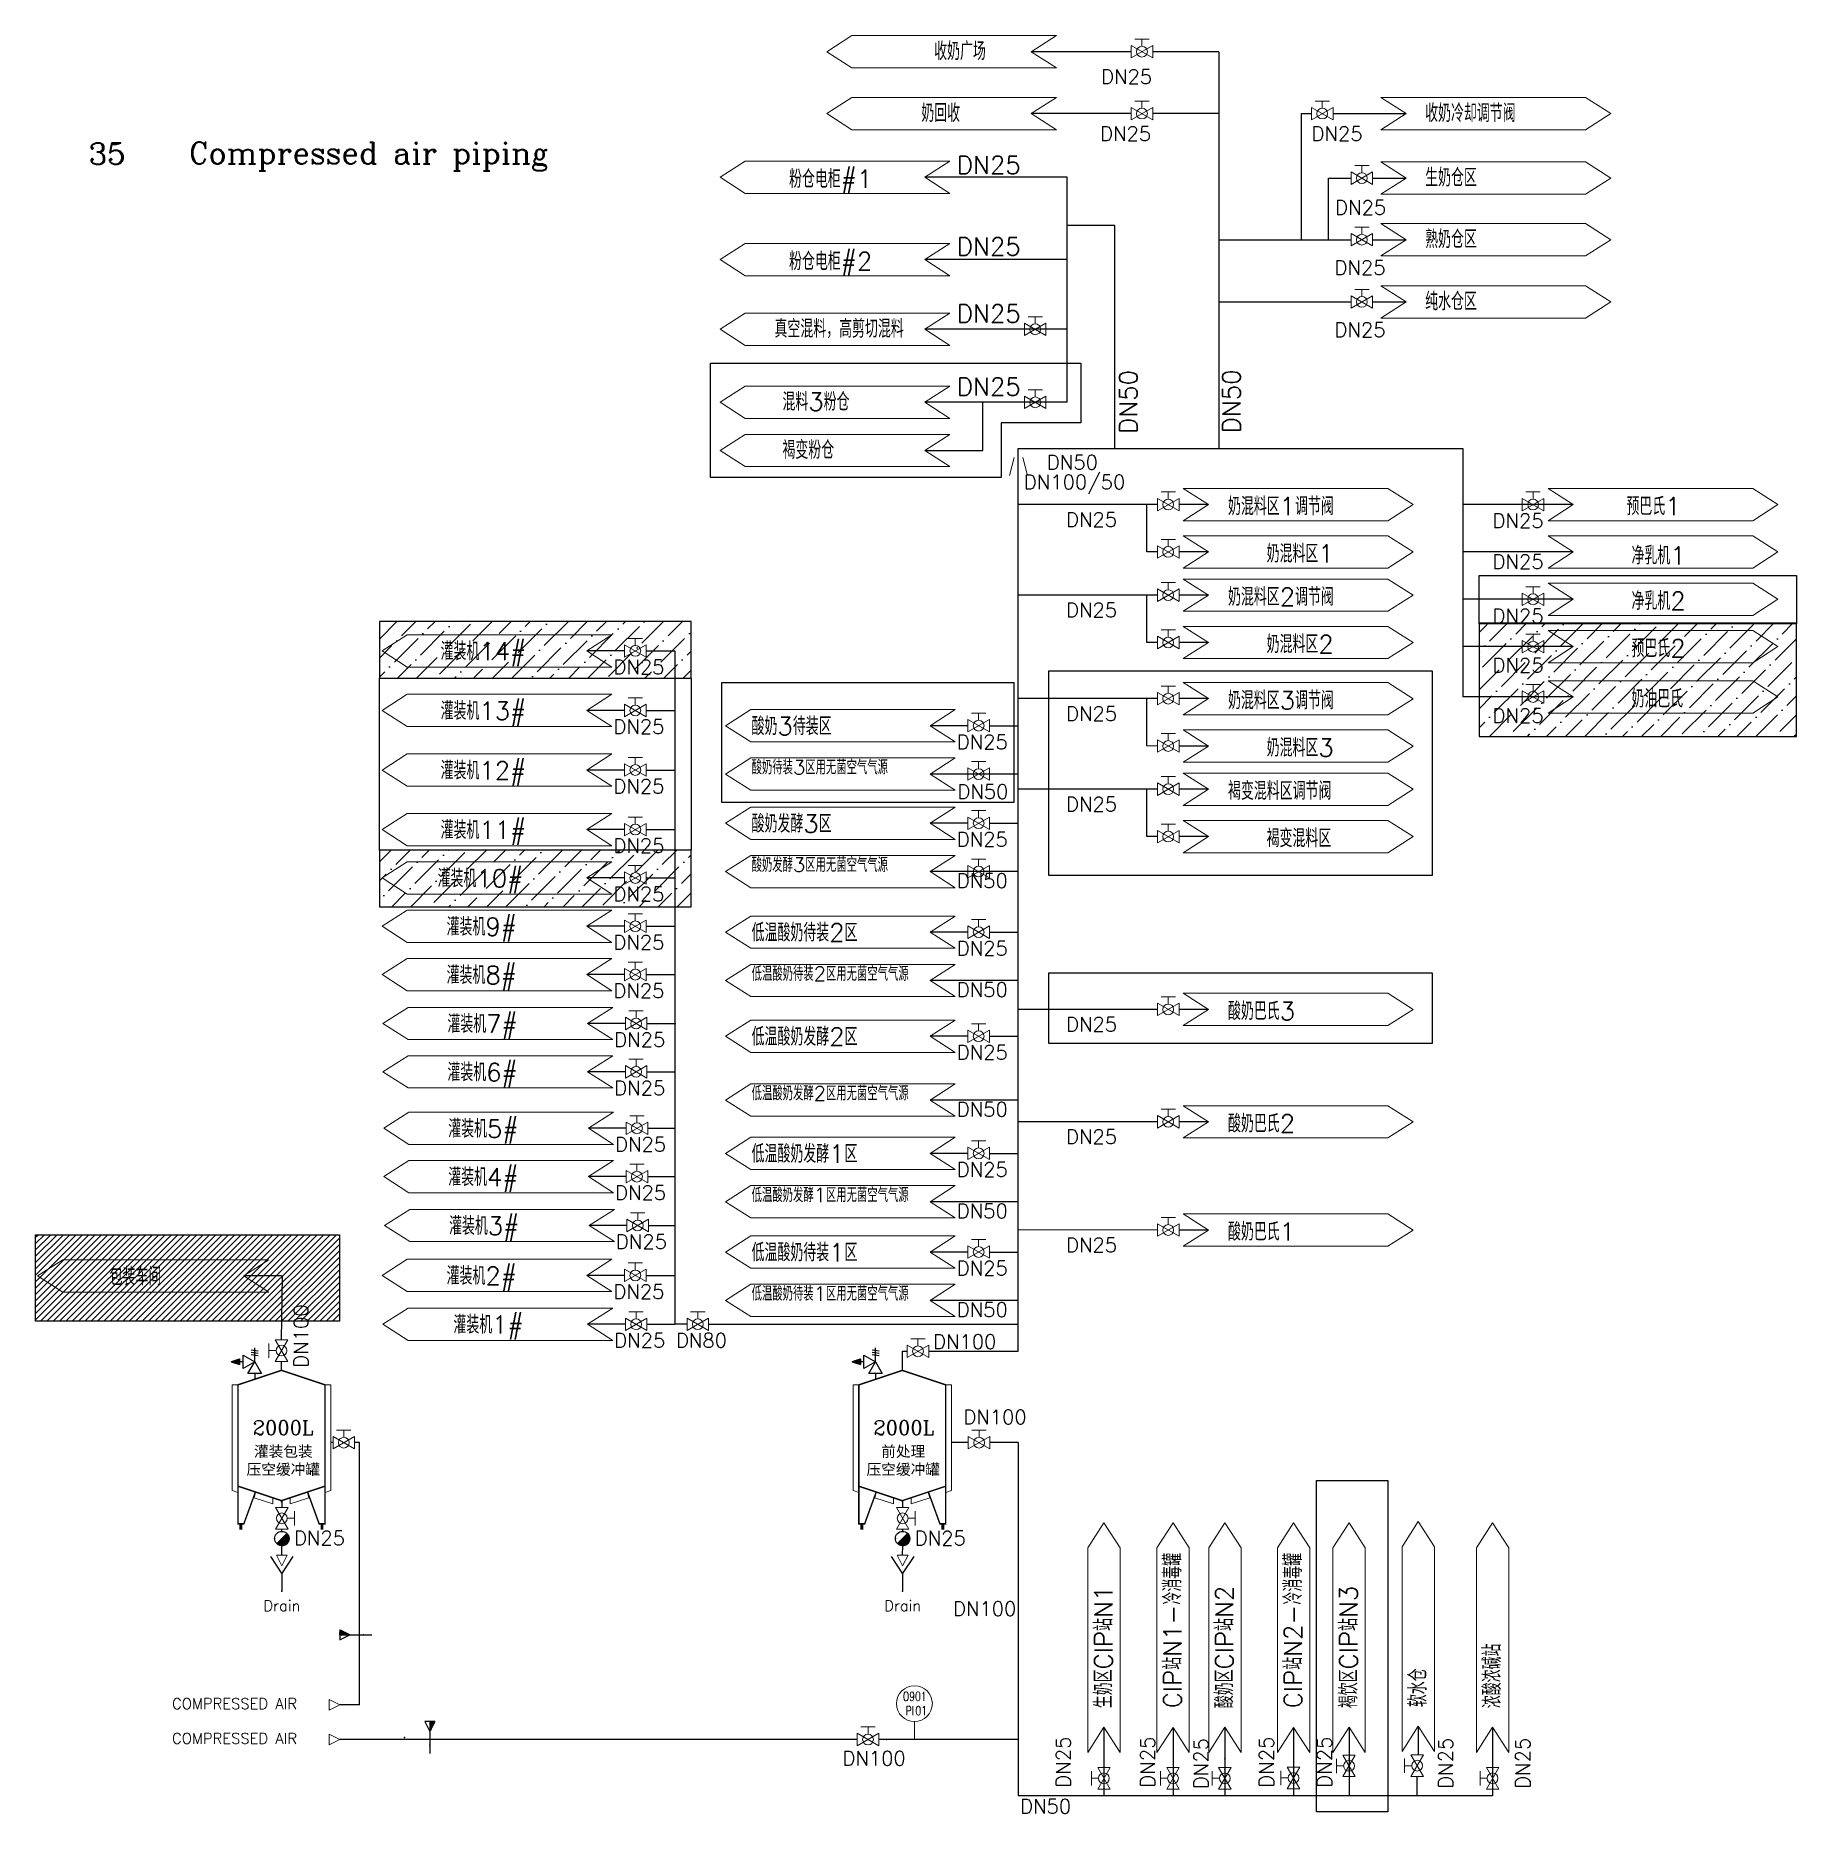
# Model space of a CAD drawing. Header units: inches. Extents: x 13397 to 13888, y 19124 to 19619.
import ezdxf
from ezdxf.enums import TextEntityAlignment as Align

# ---------------------------------------------------------------- set-up
doc = ezdxf.new("R2010")
doc.units = ezdxf.units.IN
doc.header["$MEASUREMENT"] = 0
doc.layers.add('31 Equipment', color=7, linetype='Continuous', lineweight=9)
doc.layers.add('43 TXT Chinese', color=7, linetype='Continuous', lineweight=9)
for name, color, linetype in [('CUVERIE', 7, 'Continuous'), ('Future', 140, 'Continuous'), ('MATERIEL-DIVERS', 7, 'Continuous'), ('PHASE I', 8, 'Continuous'), ('POMPES-PROCESS', 7, 'Continuous'), ('REPERES', 7, 'Continuous'), ('TEXTES', 7, 'Continuous'), ('TUYAUTERIE-EAU', 5, 'Continuous'), ('TUYAUTERIE-EAU UTILITES FROIDE', 142, 'Continuous'), ('TUYAUTERIE-EGOUT', 32, 'Continuous'), ('TUYAUTERIE-GAZ', 3, 'Continuous'), ('TXT_FR', 7, 'Continuous'), ('VALVE', 5, 'Continuous'), ('客户提供', 3, 'Continuous')]:
    doc.layers.add(name, color=color, linetype=linetype)
doc.layers.get('REPERES').off()
doc.styles.add('ROMANC', font='romanc')
doc.styles.add('ROMANS', font='ROMANS.SHX')
doc.styles.add('USER1', font='TXT.SHX', dxfattribs={"bigfont": 'gbcbig.shx'})

msp = doc.modelspace()

# ---------------------------------------------------------------- texts
at = {"layer": '43 TXT Chinese', "style": 'USER1'}
for s, height, p in [('收奶广场', 5, (13647.8, 19612.4)), ('收奶冷却调节阀', 5, (13784.58, 19595.15)), ('粉仓电柜#1', 5, (13607.38, 19576.79)), ('生奶仓区', 5, (13784.58, 19577.18)), ('熟奶仓区', 5, (13784.58, 19560.02)), ('粉仓电柜#2', 5, (13607.38, 19553.85)), ('纯水仓区', 5, (13784.58, 19542.69)), ('真空混料，高剪切混料', 5, (13603.33, 19535.06)), ('混料3粉仓', 5, (13605.54, 19514.72)), ('褐变粉仓', 5, (13605.54, 19501.3)), ('灌装机14#', 5, (13510.31, 19445.2)), ('灌装机13#', 5, (13510.31, 19428.6)), ('酸奶3待装区', 5, (13596.95, 19424.35)), ('灌装机12#', 5, (13510.31, 19412)), ('酸奶待装3区用无菌空气气源', 4, (13596.95, 19413.39)), ('酸奶发酵3区', 5, (13596.95, 19397.18)), ('灌装机11#', 5, (13510.31, 19395.41)), ('灌装机10#', 5, (13509.48, 19381.94)), ('酸奶发酵3区用无菌空气气源', 4, (13596.95, 19386.22)), ('灌装机9#', 5, (13511.98, 19368.47)), ('低温酸奶待装2区', 5, (13596.95, 19366.84)), ('灌装机8#', 5, (13511.98, 19355)), ('低温酸奶待装2区用无菌空气气源', 4, (13596.95, 19355.87)), ('灌装机7#', 5, (13512.21, 19341.39)), ('低温酸奶发酵2区', 5, (13596.95, 19337.83)), ('灌装机6#', 5, (13512.21, 19327.92)), ('低温酸奶发酵2区用无菌空气气源', 4, (13596.95, 19322.57)), ('灌装机5#', 5, (13512.44, 19312.2)), ('低温酸奶发酵1区', 5, (13596.95, 19305.21)), ('灌装机4#', 5, (13512.44, 19298.73)), ('低温酸奶发酵1区用无菌空气气源', 4, (13596.95, 19294.24)), ('灌装机3#', 5, (13512.66, 19285.12)), ('低温酸奶待装1区', 5, (13596.95, 19277.73)), ('包装车间', 5, (13418.1, 19271.06)), ('灌装机2#', 5, (13511.98, 19271.21)), ('低温酸奶待装1区用无菌空气气源', 4, (13596.95, 19266.76)), ('灌装机1#', 5, (13513.87, 19257.6))]:
    msp.add_text(s, height=height, dxfattribs=at).set_placement(p)
for s, height, rotation, p in [('DN25', 4, 0.0002, (13694.29, 19605.77)), ('奶回收', 5, 359.9999, (13644.22, 19595.15)), ('DN25', 4, 0.0001, (13694.02, 19589.89)), ('DN25', 4, 359.9998, (13752.92, 19589.89)), ('DN25', 5, 359.9998, (13654.13, 19580.68)), ('DN25', 4, 359.9998, (13759.49, 19569.34)), ('DN25', 5, 359.9998, (13654.13, 19557.97)), ('DN25', 4, 359.9998, (13759.31, 19552.58)), ('DN25', 5, 359.9998, (13654.13, 19539.27)), ('DN25', 4, 359.9998, (13759.31, 19535.26)), ('DN50', 5, 89.9998, (13704.4, 19508.28)), ('DN50', 5, 89.9998, (13733.12, 19508.43)), ('DN25', 5, 359.9998, (13654.13, 19518.93)), ('DN50', 4, 359.9998, (13679.19, 19498.35)), ('DN100/50', 4, 359.9998, (13672.77, 19492.83)), ('奶混料区1调节阀', 5, 359.997, (13729.66, 19485.61)), ('预巴氏1', 5, 359.997, (13840.66, 19485.61)), ('DN25', 4, 359.9998, (13684.53, 19482.41)), ('DN25', 4, 359.9998, (13803.34, 19482.05)), ('奶混料区1', 5, 359.997, (13740.42, 19472.42)), ('净乳机1', 5, 359.997, (13842.06, 19471.88)), ('DN25', 4, 359.9998, (13803.34, 19470.67)), ('奶混料区2调节阀', 5, 359.997, (13729.66, 19460.38)), ('DN25', 4, 359.9998, (13684.53, 19457.18)), ('净乳机2', 5, 359.997, (13842.06, 19459.22)), ('DN25', 4, 359.9998, (13803.34, 19455.57)), ('奶混料区2', 5, 359.997, (13740.42, 19447.19)), ('预巴氏2', 5, 359.997, (13842.06, 19446.03)), ('DN25', 4, 359.9998, (13558.44, 19441.32)), ('DN25', 4, 359.9998, (13803.34, 19441.81)), ('奶混料区3调节阀', 5, 359.997, (13729.66, 19431.54)), ('奶油巴氏', 5, 359.997, (13842.06, 19432.01)), ('DN25', 4, 359.9998, (13684.53, 19428.34)), ('DN25', 4, 359.9998, (13803.34, 19427.79)), ('DN25', 4, 359.9998, (13558.44, 19424.72)), ('DN25', 4, 359.9998, (13654.09, 19420.47)), ('奶混料区3', 5, 359.997, (13740.42, 19418.35)), ('DN25', 4, 359.9998, (13558.44, 19408.12)), ('褐变混料区调节阀', 5, 359.997, (13729.66, 19406.31)), ('DN50', 4, 359.9998, (13654.26, 19406.61)), ('DN25', 4, 359.9998, (13684.53, 19403.11)), ('DN25', 4, 359.9998, (13654.09, 19393.3)), ('褐变混料区', 5, 359.997, (13740.42, 19393.12)), ('DN25', 4, 359.9998, (13558.44, 19391.52)), ('DN25', 4, 359.9998, (13558.44, 19378.06)), ('DN50', 4, 359.9998, (13654.09, 19381.77)), ('DN25', 4, 359.9998, (13558.44, 19364.59)), ('DN25', 4, 359.9998, (13654.09, 19362.96)), ('DN25', 4, 359.9998, (13558.44, 19351.12)), ('DN50', 4, 359.9998, (13654.09, 19351.43)), ('酸奶巴氏3', 5, 359.997, (13729.66, 19344.97)), ('DN25', 4, 359.9998, (13684.53, 19341.77)), ('DN25', 4, 359.9998, (13558.67, 19337.51)), ('DN25', 4, 359.9998, (13654.09, 19333.95)), ('DN25', 4, 359.9998, (13558.67, 19324.04)), ('DN50', 4, 359.9998, (13654.09, 19318.12)), ('酸奶巴氏2', 5, 359.997, (13729.66, 19313.64)), ('DN25', 4, 359.9998, (13684.53, 19310.44)), ('DN25', 4, 359.9998, (13558.9, 19308.32)), ('DN25', 4, 359.9998, (13654.09, 19301.33)), ('DN25', 4, 359.9998, (13558.9, 19294.85)), ('DN50', 4, 359.9998, (13654.09, 19289.8)), ('酸奶巴氏1', 5, 359.997, (13729.66, 19283.51)), ('DN25', 4, 359.9998, (13559.13, 19281.24)), ('DN25', 4, 359.9998, (13684.53, 19280.31)), ('DN25', 4, 359.9998, (13654.09, 19273.84)), ('DN25', 4, 359.9998, (13558.44, 19267.33)), ('DN100', 4, 89.9998, (13473.4, 19248.13)), ('DN50', 4, 359.9998, (13654.09, 19262.31)), ('DN25', 4, 359.9998, (13558.67, 19253.71)), ('DN80', 4, 359.9998, (13575.87, 19253.71)), ('DN100', 4, 359.9998, (13647.5, 19253.39)), ('DN100', 4, 359.9998, (13655.92, 19232.36)), ('DN25', 4, 359.9998, (13469.45, 19198.64)), ('DN25', 4, 359.9998, (13642.39, 19198.62)), ('CIP站N1-冷消毒罐', 5, 90, (13716.7, 19153.22)), ('CIP站N2-冷消毒罐', 5, 90, (13750.27, 19153.22)), ('生奶区CIP站N1', 5, 90, (13697.44, 19153.25)), ('酸奶区CIP站N2', 5, 90, (13731.14, 19153.25)), ('褐饮区CIP站N3', 5, 90, (13765.74, 19153.25)), ('DN100', 4, 359.9998, (13653.04, 19178.95)), ('浓酸浓碱站', 5, 90, (13805.71, 19153.25)), ('软水仓', 5, 90, (13785.03, 19153.55)), ('DN25', 4, 89.9998, (13685.79, 19131.13)), ('DN25', 4, 89.9998, (13709.28, 19131.13)), ('DN25', 4, 89.9998, (13724.16, 19130.72)), ('DN25', 4, 89.9998, (13742.38, 19131.13)), ('DN25', 4, 89.9998, (13758.54, 19131.13)), ('DN25', 4, 89.9998, (13792.31, 19130.81)), ('DN25', 4, 89.9998, (13813.79, 19130.81)), ('DN100', 4, 359.9998, (13622.24, 19137.3)), ('DN50', 4, 359.9998, (13671.73, 19123.93))]:
    msp.add_text(s, height=height, rotation=rotation, dxfattribs=at).set_placement(p)
at = {"layer": 'TXT_FR', "style": 'ROMANC'}
for s, height, p in [('35', 6, (13412.26, 19583.31)), ('Compressed air piping', 6, (13440.2, 19583.53)), ('COMPRESSED AIR', 3, (13435.5, 19153.02)), ('COMPRESSED AIR', 3, (13435.5, 19143.32))]:
    msp.add_text(s, height=height, dxfattribs=at).set_placement(p)
at = {"layer": 'TXT_FR', "attachment_point": 5, "style": 'ROMANC'}
for s, insert, char_height, width in [('2000L', (13466.35, 19231.41), 4, 24.114), ('2000L', (13639.29, 19231.41), 4, 24.114), ('{\\fSimSun|b0|i0|c134|p2;灌装包装\\P压空缓冲罐}', (13466.49, 19222.12), 3, 22.8925), ('{\\fSimSun|b0|i0|c134|p2;前处理\\P压空缓冲罐}', (13639.19, 19222.12), 3, 25.7258)]:
    msp.add_mtext(s, dxfattribs=dict(at, insert=insert, char_height=char_height, width=width))

# ---------------------------------------------------------------- blocks, each defined once
blk = doc.blocks.new('A$C4A082EF0')
at = {"layer": '31 Equipment'}
for p, q in [((-6, 1.734), (-6, -1.734)), ((-6, -1.734), (0, 1.734)), ((0, -1.734), (-6, 1.734)), ((-5, 3.5), (-1, 3.5)), ((-3, 1.5), (-3, 3.5)), ((0, 1.734), (0, -1.734))]:
    blk.add_line(p, q, dxfattribs=at)
blk.add_circle((-3, 0), 1.5, dxfattribs=at)
blk = doc.blocks.new('APV-TNK-GEN-11')
at = {"layer": '31 Equipment', "color": 7}
for points, const_width in [([(-14.94, 21.58), (-21.58, 3.32), (-24.9, 3.32), (-24.9, 83), (0, 91.3), (24.9, 83), (24.9, 3.32), (21.58, 3.32), (14.94, 21.58)], 0.83), ([(-24.9, 24.9), (0, 16.6)], 0.83), ([(24.9, 24.9), (0, 16.6)], 0.83), ([(-23.24, 3.32), (-23.24, 0)], 1.66), ([(23.24, 3.32), (23.24, 0)], 1.66)]:
    blk.add_lwpolyline(points, dxfattribs=dict(at, const_width=const_width))
at = {"layer": '31 Equipment', "ltscale": 38}
blk.add_point((0, 16), dxfattribs=at)
blk = doc.blocks.new('APV-TNK-INSULAT-12')
at = {"layer": '31 Equipment', "color": 7}
for p, q in [((-25, 67), (-28.2, 67)), ((-28.2, 67), (-28.2, 6.5)), ((25, 67), (28.2, 67)), ((28.2, 67), (28.2, 6.5)), ((-28.2, 6.5), (-25, 5.4)), ((-15.7, 2.3), (-5, -1.2)), ((-5, -1.2), (-5, 2.3)), ((5, -1.2), (5, 2.3)), ((15.7, 2.3), (5, -1.2)), ((28.2, 6.5), (25, 5.4))]:
    blk.add_line(p, q, dxfattribs=at)
at = {"layer": '31 Equipment'}
for p, q in [((-25, 5.4), (-25, 67)), ((25, 5.4), (25, 67)), ((-15.7, 2.3), (-14.9, 5.6)), ((-14.9, 5.6), (-5, 2.3)), ((14.9, 5.6), (5, 2.3)), ((15.7, 2.3), (14.9, 5.6))]:
    blk.add_line(p, q, dxfattribs=at)
at = {"layer": '31 Equipment', "ltscale": 38}
blk.add_point((0, 0), dxfattribs=at)
blk = doc.blocks.new('A$C234B382B')
at = {"layer": 'CUVERIE', "xscale": 0.324, "yscale": 0.324, "zscale": 0.324}
for name, p in [('APV-TNK-GEN-11', (-8.07, 0.71)), ('APV-TNK-INSULAT-12', (-8.07, 5.87))]:
    blk.add_blockref(name, p, dxfattribs=at)
blk = doc.blocks.new('*X14')
at = {"color": 0}
for p, q in [((96.5, 163), (103.5, 170)), ((96.5, 162.9), (103.6, 170)), ((96.5, 162.9), (103.6, 170)), ((96.5, 162.9), (103.6, 170)), ((96.6, 162.9), (103.6, 169.9)), ((96.6, 162.9), (103.6, 169.9)), ((96.6, 162.8), (103.7, 169.9)), ((96.6, 162.8), (103.7, 169.9)), ((96.6, 162.8), (103.7, 169.9)), ((96.7, 162.8), (103.7, 169.8)), ((96.7, 162.7), (103.8, 169.8)), ((96.7, 162.7), (103.8, 169.8)), ((96.7, 162.7), (103.8, 169.8)), ((96.8, 162.7), (103.8, 169.7)), ((96.8, 162.7), (103.8, 169.7)), ((96.8, 162.6), (103.9, 169.7)), ((96.8, 162.6), (103.9, 169.7)), ((96.9, 162.6), (103.9, 169.6)), ((96.9, 162.6), (103.9, 169.6)), ((96.9, 162.6), (103.9, 169.6)), ((96.9, 162.5), (104, 169.6)), ((97, 162.5), (104, 169.5)), ((97, 162.5), (104, 169.5)), ((97, 162.5), (104, 169.5)), ((97, 162.5), (104, 169.5)), ((97.1, 162.4), (104.1, 169.4)), ((97.1, 162.4), (104.1, 169.4)), ((97.1, 162.4), (104.1, 169.4)), ((97.2, 162.4), (104.1, 169.3)), ((97.2, 162.4), (104.1, 169.3)), ((97.2, 162.4), (104.1, 169.3)), ((97.2, 162.3), (104.2, 169.3)), ((97.3, 162.3), (104.2, 169.2)), ((97.3, 162.3), (104.2, 169.2)), ((97.3, 162.3), (104.2, 169.2)), ((97.3, 162.3), (104.2, 169.2)), ((97.4, 162.2), (104.3, 169.1)), ((97.4, 162.2), (104.3, 169.1)), ((97.4, 162.2), (104.3, 169.1)), ((97.5, 162.2), (104.3, 169)), ((97.5, 162.2), (104.3, 169)), ((97.5, 162.2), (104.3, 169)), ((97.5, 162.1), (104.4, 169)), ((97.6, 162.1), (104.4, 168.9)), ((97.6, 162.1), (104.4, 168.9)), ((97.6, 162.1), (104.4, 168.9)), ((97.7, 162.1), (104.4, 168.8)), ((97.7, 162.1), (104.4, 168.8)), ((97.7, 162.1), (104.4, 168.8)), ((97.7, 162), (104.5, 168.8)), ((97.8, 162), (104.5, 168.7)), ((97.8, 162), (104.5, 168.7)), ((97.8, 162), (104.5, 168.7)), ((97.9, 162), (104.5, 168.6)), ((97.9, 162), (104.5, 168.6)), ((97.9, 162), (104.5, 168.6)), ((98, 161.9), (104.6, 168.5)), ((98, 161.9), (104.6, 168.5)), ((98, 161.9), (104.6, 168.5)), ((98, 161.9), (104.6, 168.5)), ((98.1, 161.9), (104.6, 168.4)), ((98.1, 161.9), (104.6, 168.4)), ((98.1, 161.9), (104.6, 168.4)), ((98.2, 161.8), (104.7, 168.3)), ((98.2, 161.8), (104.7, 168.3)), ((98.2, 161.8), (104.7, 168.3)), ((98.3, 161.8), (104.7, 168.2)), ((98.3, 161.8), (104.7, 168.2)), ((98.3, 161.8), (104.7, 168.2)), ((98.4, 161.8), (104.7, 168.1)), ((98.4, 161.8), (104.7, 168.1)), ((98.4, 161.7), (104.8, 168.1)), ((98.5, 161.7), (104.8, 168)), ((98.5, 161.7), (104.8, 168)), ((98.5, 161.7), (104.8, 168)), ((98.6, 161.7), (104.8, 167.9)), ((98.6, 161.7), (104.8, 167.9)), ((98.6, 161.7), (104.8, 167.9)), ((98.7, 161.7), (104.8, 167.8)), ((98.7, 161.7), (104.8, 167.8)), ((98.8, 161.7), (104.8, 167.7)), ((98.8, 161.6), (104.9, 167.7)), ((98.8, 161.6), (104.9, 167.7)), ((98.9, 161.6), (104.9, 167.6)), ((98.9, 161.6), (104.9, 167.6)), ((98.9, 161.6), (104.9, 167.6)), ((99, 161.6), (104.9, 167.5)), ((99, 161.6), (104.9, 167.5)), ((99, 161.6), (104.9, 167.5)), ((99.1, 161.6), (104.9, 167.4)), ((99.1, 161.6), (104.9, 167.4)), ((99.2, 161.6), (104.9, 167.3)), ((99.2, 161.6), (104.9, 167.3)), ((99.2, 161.6), (104.9, 167.3)), ((99.3, 161.6), (104.9, 167.2)), ((99.3, 161.5), (105, 167.2)), ((99.4, 161.5), (105, 167.1)), ((99.4, 161.5), (105, 167.1)), ((99.4, 161.5), (105, 167.1)), ((99.5, 161.5), (105, 167)), ((99.5, 161.5), (105, 167)), ((99.6, 161.5), (105, 166.9)), ((99.6, 161.5), (105, 166.9)), ((99.6, 161.5), (105, 166.9)), ((99.7, 161.5), (105, 166.8)), ((99.7, 161.5), (105, 166.8)), ((99.8, 161.5), (105, 166.7)), ((99.8, 161.5), (105, 166.7)), ((99.9, 161.5), (105, 166.6)), ((99.9, 161.5), (105, 166.6)), ((99.9, 161.5), (105, 166.6)), ((100, 161.5), (105, 166.5)), ((100, 161.5), (105, 166.5)), ((100.1, 161.5), (105, 166.4)), ((100.1, 161.5), (105, 166.4)), ((100.2, 161.5), (105, 166.3)), ((100.2, 161.5), (105, 166.3)), ((100.3, 161.5), (105, 166.2)), ((100.3, 161.5), (105, 166.2)), ((100.4, 161.5), (105, 166.1)), ((100.4, 161.5), (105, 166.1)), ((100.5, 161.5), (105, 166)), ((100.5, 161.5), (105, 166)), ((100.6, 161.5), (105, 165.9)), ((100.6, 161.5), (105, 165.9)), ((100.7, 161.5), (105, 165.8)), ((100.7, 161.6), (104.9, 165.8)), ((100.8, 161.6), (104.9, 165.7)), ((100.8, 161.6), (104.9, 165.7)), ((100.9, 161.6), (104.9, 165.6)), ((100.9, 161.6), (104.9, 165.6)), ((101, 161.6), (104.9, 165.5)), ((101, 161.6), (104.9, 165.5)), ((101.1, 161.6), (104.9, 165.4)), ((101.2, 161.6), (104.9, 165.3)), ((101.2, 161.6), (104.9, 165.3)), ((101.3, 161.7), (104.8, 165.2)), ((101.3, 161.7), (104.8, 165.2)), ((101.4, 161.7), (104.8, 165.1)), ((101.5, 161.7), (104.8, 165)), ((101.5, 161.7), (104.8, 165)), ((101.6, 161.8), (104.7, 164.9)), ((101.7, 161.8), (104.7, 164.8)), ((101.7, 161.8), (104.7, 164.8)), ((101.8, 161.8), (104.7, 164.7)), ((101.9, 161.9), (104.6, 164.6)), ((102, 161.9), (104.6, 164.5)), ((102, 161.9), (104.6, 164.5)), ((102.1, 162), (104.5, 164.4)), ((102.2, 162), (104.5, 164.3)), ((102.3, 162.1), (104.4, 164.2)), ((102.4, 162.1), (104.4, 164.1)), ((102.5, 162.2), (104.3, 164)), ((102.6, 162.2), (104.3, 163.9)), ((102.7, 162.3), (104.2, 163.8)), ((102.9, 162.4), (104.1, 163.6)), ((103, 162.5), (104, 163.5)), ((103.3, 162.7), (103.8, 163.2))]:
    blk.add_line(p, q, dxfattribs=at)
blk = doc.blocks.new('ST')
at = {"color": 7}
blk.add_line((-1.41, 1.42), (1.42, -1.41), dxfattribs=at)
for start, end in [(134.8377, 315.1619), (315.2431, 134.7569)]:
    blk.add_arc((0, 0), 2, start, end, dxfattribs=at)
at = {"color": 7, "extrusion": (-1, 0, 0)}
blk.add_point((-2, 0), dxfattribs=at)
at = {"color": 7, "extrusion": (0, 1, 0)}
blk.add_point((0, 2), dxfattribs=at)
at = {"color": 7, "extrusion": (1, 0, 0)}
blk.add_point((2, 0), dxfattribs=at)
at = {"color": 7, "extrusion": (0, -1, 0)}
blk.add_point((0, -2), dxfattribs=at)
at = {"color": 7, "xscale": -0.4, "yscale": 0.4, "zscale": 0.4}
blk.add_blockref('*X14', (40, -66.6), dxfattribs=at)
blk = doc.blocks.new('EGOUT')
at = {"color": 7}
for p, q in [((-3.2, 9.61), (0, 4.81)), ((0, 4.81), (3.2, 9.61)), ((0, 4.81), (0, 0))]:
    blk.add_line(p, q, dxfattribs=at)
at = {"color": 7, "extrusion": (0, -1, 0)}
blk.add_point((0, 0), dxfattribs=at)
at = {"layer": 'POMPES-PROCESS', "style": 'ROMANS'}
blk.add_attdef('EGOUT', text='', height=3, dxfattribs=at).set_placement((0, -4), align=Align.MIDDLE)
blk = doc.blocks.new('APV-SIGN-ARW-FLOW-1')
at = {"layer": '31 Equipment'}
for p, q in [((-1.5, -1.5), (-1.5, 1.5)), ((-1.5, 1.5), (1.5, 0)), ((1.5, 0), (-1.5, -1.5))]:
    blk.add_line(p, q, dxfattribs=at)
blk = doc.blocks.new('REPINS')
at = {"layer": 'TEXTES', "style": 'ROMANS', "width": 0.75}
for tag, p in [('ZONE', (-3.3, 1)), ('SOUSZONE', (0.1, 1)), ('NUM', (0.2, -3))]:
    blk.add_attdef(tag, p, '', height=2.5, dxfattribs=at)
blk.add_attdef('ELEMENT', text='', height=2.5, dxfattribs=at).set_placement((-0.2, -3), align=Align.RIGHT)
blk = doc.blocks.new('*X8')
at = {"color": 0}
for p, q in [((-106.9, 13.3), (-106.7, 13.5)), ((-106.9, 13.4), (-106.8, 13.5)), ((-106.9, 13.4), (-106.9, 13.5)), ((-102, 8.5), (-106.9, 13.5)), ((-102, 8.4), (-106.9, 13.4)), ((-106.8, 13.1), (-106.4, 13.5)), ((-106.8, 13.2), (-106.5, 13.5)), ((-106.8, 13.2), (-106.5, 13.5)), ((-106.8, 13.3), (-106.6, 13.5)), ((-102, 8.6), (-106.8, 13.5)), ((-102, 8.4), (-106.8, 13.2)), ((-106.7, 12.9), (-106.1, 13.5)), ((-106.7, 13), (-106.2, 13.5)), ((-106.7, 13), (-106.3, 13.5)), ((-102, 8.7), (-106.7, 13.5)), ((-102, 8.8), (-106.7, 13.5)), ((-102, 8.3), (-106.7, 13)), ((-106.6, 12.7), (-105.7, 13.5)), ((-106.6, 12.7), (-105.8, 13.5)), ((-106.6, 12.8), (-105.9, 13.5)), ((-106.6, 12.9), (-106, 13.5)), ((-102, 8.9), (-106.6, 13.5)), ((-102, 8.2), (-106.6, 12.9)), ((-102, 8.1), (-106.6, 12.7)), ((-106.5, 12.5), (-105.5, 13.5)), ((-106.5, 12.6), (-105.6, 13.5)), ((-106.5, 12.6), (-105.7, 13.5)), ((-102, 9), (-106.5, 13.5)), ((-102, 8), (-106.5, 12.5)), ((-106.4, 12.3), (-105.2, 13.5)), ((-106.4, 12.4), (-105.3, 13.5)), ((-106.4, 12.4), (-105.4, 13.5)), ((-102, 9.1), (-106.4, 13.5)), ((-102, 7.9), (-106.4, 12.3)), ((-106.3, 12.1), (-104.9, 13.5)), ((-106.3, 12.2), (-104.9, 13.5)), ((-106.3, 12.2), (-105, 13.5)), ((-106.3, 12.3), (-105.1, 13.5)), ((-102, 9.2), (-106.3, 13.5)), ((-102, 7.8), (-106.3, 12.2)), ((-106.2, 11.9), (-104.6, 13.5)), ((-106.2, 12), (-104.7, 13.5)), ((-106.2, 12), (-104.8, 13.5)), ((-102, 9.2), (-106.2, 13.5)), ((-102, 7.7), (-106.2, 12)), ((-106.1, 11.7), (-104.2, 13.5)), ((-106.1, 11.7), (-104.3, 13.5)), ((-106.1, 11.8), (-104.4, 13.5)), ((-106.1, 11.9), (-104.5, 13.5)), ((-102, 9.3), (-106.1, 13.5)), ((-102, 7.6), (-106.1, 11.8)), ((-106, 11.5), (-104, 13.5)), ((-106, 11.6), (-104.1, 13.5)), ((-106, 11.6), (-104.2, 13.5)), ((-102, 9.4), (-106, 13.5)), ((-102, 7.6), (-106, 11.6)), ((-105.9, 11.3), (-103.7, 13.5)), ((-105.9, 11.4), (-103.8, 13.5)), ((-105.9, 11.4), (-103.9, 13.5)), ((-102, 9.5), (-105.9, 13.5)), ((-102, 9.6), (-105.9, 13.5)), ((-102, 7.5), (-105.9, 11.5)), ((-102, 7.4), (-105.9, 11.3)), ((-105.8, 11.1), (-103.4, 13.5)), ((-105.8, 11.1), (-103.4, 13.5)), ((-105.8, 11.2), (-103.5, 13.5)), ((-105.8, 11.3), (-103.6, 13.5)), ((-102, 9.7), (-105.8, 13.5)), ((-102, 7.3), (-105.8, 11.1)), ((-105.7, 10.9), (-103.1, 13.5)), ((-105.7, 11), (-103.2, 13.5)), ((-105.7, 11), (-103.3, 13.5)), ((-102, 9.8), (-105.7, 13.5)), ((-102, 7.2), (-105.7, 10.9)), ((-105.6, 10.7), (-102.7, 13.5)), ((-105.6, 10.7), (-102.8, 13.5)), ((-105.6, 10.8), (-102.9, 13.5)), ((-105.6, 10.9), (-103, 13.5)), ((-102, 9.9), (-105.6, 13.5)), ((-102, 7.1), (-105.6, 10.7)), ((-105.5, 10.5), (-102.5, 13.5)), ((-105.5, 10.6), (-102.6, 13.5)), ((-105.5, 10.6), (-102.7, 13.5)), ((-102, 9.9), (-105.5, 13.5)), ((-102, 7), (-105.5, 10.6)), ((-105.4, 10.3), (-102.2, 13.5)), ((-105.4, 10.4), (-102.3, 13.5)), ((-105.4, 10.4), (-102.4, 13.5)), ((-102, 10), (-105.4, 13.5)), ((-102, 6.9), (-105.4, 10.4)), ((-105.3, 10.1), (-102, 13.5)), ((-105.3, 10.2), (-102, 13.5)), ((-105.3, 10.3), (-102.1, 13.5)), ((-102, 10.1), (-105.3, 13.5)), ((-105.3, 10.1), (-102, 13.4)), ((-102, 6.9), (-105.3, 10.2)), ((-102, 10.2), (-105.2, 13.5)), ((-102, 10.3), (-105.2, 13.5)), ((-105.2, 10), (-102, 13.3)), ((-105.2, 10), (-102, 13.2)), ((-105.2, 9.9), (-102, 13.1)), ((-102, 6.8), (-105.2, 10)), ((-102, 10.4), (-105.1, 13.5)), ((-105.1, 9.9), (-102, 13)), ((-105.1, 9.7), (-102, 12.9)), ((-105.1, 9.8), (-102, 12.9)), ((-105.1, 9.7), (-102, 12.8)), ((-102, 6.7), (-105.1, 9.9)), ((-102, 6.6), (-105.1, 9.7)), ((-102, 10.5), (-105, 13.5)), ((-105, 9.6), (-102, 12.7)), ((-105, 9.6), (-102, 12.6)), ((-105, 9.5), (-102, 12.5)), ((-102, 6.5), (-105, 9.5)), ((-102, 10.6), (-104.9, 13.5)), ((-104.9, 9.4), (-102, 12.4)), ((-104.9, 9.4), (-102, 12.3)), ((-104.9, 9.3), (-102, 12.2)), ((-102, 6.4), (-104.9, 9.3)), ((-102, 10.7), (-104.8, 13.5)), ((-104.8, 9.2), (-102, 12.1)), ((-104.8, 9.3), (-102, 12.1)), ((-104.8, 9.1), (-102, 12)), ((-104.8, 9.1), (-102, 11.9)), ((-102, 6.3), (-104.8, 9.2)), ((-102, 10.7), (-104.7, 13.5)), ((-104.7, 9), (-102, 11.8)), ((-104.7, 9), (-102, 11.7)), ((-104.7, 8.9), (-102, 11.6)), ((-102, 6.2), (-104.7, 9)), ((-102, 10.8), (-104.6, 13.5)), ((-104.6, 8.9), (-102, 11.5)), ((-104.6, 8.7), (-102, 11.4)), ((-104.6, 8.8), (-102, 11.4)), ((-104.6, 8.7), (-102, 11.3)), ((-102, 6.1), (-104.6, 8.8)), ((-102, 10.9), (-104.5, 13.5)), ((-104.5, 8.6), (-102, 11.2)), ((-104.5, 8.6), (-102, 11.1)), ((-104.5, 8.5), (-102, 11)), ((-102, 6.1), (-104.5, 8.6)), ((-102, 11), (-104.4, 13.5)), ((-102, 11.1), (-104.4, 13.5)), ((-104.4, 8.4), (-102, 10.9)), ((-104.4, 8.4), (-102, 10.8)), ((-104.4, 8.3), (-102, 10.7)), ((-102, 6), (-104.4, 8.4)), ((-102, 11.2), (-104.3, 13.5)), ((-104.3, 8.3), (-102, 10.6)), ((-104.3, 8.2), (-102, 10.6)), ((-104.3, 8.1), (-102, 10.5)), ((-104.3, 8.1), (-102, 10.4)), ((-102, 5.9), (-104.3, 8.3)), ((-102, 5.8), (-104.3, 8.1)), ((-102, 11.3), (-104.2, 13.5)), ((-104.2, 8), (-102, 10.3)), ((-104.2, 8), (-102, 10.2)), ((-104.2, 7.9), (-102, 10.1)), ((-102, 5.7), (-104.2, 7.9)), ((-102, 11.4), (-104.1, 13.5)), ((-104.1, 7.8), (-102, 10)), ((-104.1, 7.8), (-102, 9.9)), ((-104.1, 7.7), (-102, 9.9)), ((-104.1, 7.7), (-102, 9.8)), ((-102, 5.6), (-104.1, 7.7)), ((-102, 11.5), (-104, 13.5)), ((-104, 7.6), (-102, 9.7)), ((-104, 7.6), (-102, 9.6)), ((-104, 7.5), (-102, 9.5)), ((-102, 5.5), (-104, 7.6)), ((-102, 11.5), (-103.9, 13.5)), ((-103.9, 7.4), (-102, 9.4)), ((-103.9, 7.4), (-102, 9.3)), ((-103.9, 7.3), (-102, 9.2)), ((-102, 5.4), (-103.9, 7.4)), ((-102, 11.6), (-103.8, 13.5)), ((-103.8, 7.3), (-102, 9.1)), ((-103.8, 7.2), (-102, 9.1)), ((-103.8, 7.1), (-102, 9)), ((-103.8, 7.1), (-102, 8.9)), ((-102, 5.4), (-103.8, 7.2)), ((-102, 11.7), (-103.7, 13.5)), ((-103.7, 7), (-102, 8.8)), ((-103.7, 7), (-102, 8.7)), ((-103.7, 6.9), (-102, 8.6)), ((-102, 5.3), (-103.7, 7)), ((-102, 11.8), (-103.6, 13.5)), ((-102, 11.9), (-103.6, 13.5)), ((-103.6, 6.8), (-102, 8.5)), ((-103.6, 6.8), (-102, 8.4)), ((-103.6, 6.7), (-102, 8.3)), ((-102, 5.2), (-103.6, 6.9)), ((-102, 5.1), (-103.6, 6.7)), ((-102, 12), (-103.5, 13.5)), ((-103.5, 6.7), (-102, 8.3)), ((-103.5, 6.6), (-102, 8.2)), ((-103.5, 6.6), (-102, 8.1)), ((-103.5, 6.5), (-102, 8)), ((-102, 5), (-103.5, 6.5)), ((-102, 12.1), (-103.4, 13.5)), ((-103.4, 6.4), (-102, 7.9)), ((-103.4, 6.4), (-102, 7.8)), ((-103.4, 6.3), (-102, 7.7)), ((-102, 4.9), (-103.4, 6.3)), ((-102, 12.2), (-103.3, 13.5)), ((-103.3, 6.3), (-102, 7.6)), ((-103.3, 6.2), (-102, 7.6)), ((-103.3, 6.1), (-102, 7.5)), ((-103.3, 6.1), (-102, 7.4)), ((-102, 4.8), (-103.3, 6.1)), ((-102, 12.2), (-103.2, 13.5)), ((-103.2, 6), (-102, 7.3)), ((-103.2, 6), (-102, 7.2)), ((-103.2, 5.9), (-102, 7.1)), ((-102, 4.7), (-103.2, 6)), ((-102, 12.3), (-103.1, 13.5)), ((-103.1, 5.8), (-102, 7)), ((-103.1, 5.8), (-102, 6.9)), ((-103.1, 5.7), (-102, 6.8)), ((-102, 4.6), (-103.1, 5.8)), ((-102, 12.4), (-103, 13.5)), ((-103, 5.7), (-102, 6.8)), ((-103, 5.6), (-102, 6.7)), ((-103, 5.6), (-102, 6.6)), ((-103, 5.5), (-102, 6.5)), ((-102, 4.6), (-103, 5.6)), ((-102, 12.5), (-102.9, 13.5)), ((-102, 12.6), (-102.9, 13.5)), ((-102.9, 5.4), (-102, 6.4)), ((-102.9, 5.4), (-102, 6.3)), ((-102.9, 5.3), (-102, 6.2)), ((-102, 4.5), (-102.9, 5.4)), ((-102, 12.7), (-102.8, 13.5)), ((-102.8, 5.3), (-102, 6.1)), ((-102.8, 5.2), (-102, 6.1)), ((-102.8, 5.1), (-102, 6)), ((-102.8, 5.1), (-102, 5.9)), ((-102, 4.4), (-102.8, 5.3)), ((-102, 4.3), (-102.8, 5.1)), ((-102, 12.8), (-102.7, 13.5)), ((-102.7, 5), (-102, 5.8)), ((-102.7, 5), (-102, 5.7)), ((-102.7, 4.9), (-102, 5.6)), ((-102, 4.2), (-102.7, 4.9)), ((-102, 12.9), (-102.6, 13.5)), ((-102.6, 4.8), (-102, 5.5)), ((-102.6, 4.8), (-102, 5.4)), ((-102.6, 4.7), (-102, 5.3)), ((-102, 4.1), (-102.6, 4.7)), ((-102, 13), (-102.5, 13.5)), ((-102.5, 4.7), (-102, 5.3)), ((-102.5, 4.6), (-102, 5.2)), ((-102.5, 4.5), (-102, 5.1)), ((-102.5, 4.5), (-102, 5)), ((-102, 4), (-102.5, 4.6)), ((-102, 13), (-102.4, 13.5)), ((-102.4, 4.4), (-102, 4.9)), ((-102.4, 4.4), (-102, 4.8)), ((-102.4, 4.3), (-102, 4.7)), ((-102, 3.9), (-102.4, 4.4)), ((-102, 13.1), (-102.3, 13.5)), ((-102.3, 4.3), (-102, 4.6)), ((-102.3, 4.2), (-102, 4.5)), ((-102.3, 4.1), (-102, 4.5)), ((-102.3, 4.1), (-102, 4.4)), ((-102, 3.8), (-102.3, 4.2)), ((-102, 13.2), (-102.2, 13.5)), ((-102.2, 4), (-102, 4.3)), ((-102.2, 4), (-102, 4.2)), ((-102.2, 3.9), (-102, 4.1)), ((-102, 3.8), (-102.2, 4)), ((-102, 13.3), (-102.1, 13.5)), ((-102, 13.4), (-102.1, 13.5)), ((-102.1, 3.8), (-102, 4)), ((-102.1, 3.8), (-102, 3.9)), ((-102, 3.7), (-102.1, 3.9)), ((-102.1, 3.7), (-102, 3.8)), ((-102, 3.6), (-102.1, 3.7)), ((-102, 13.5), (-102, 13.5)), ((-102, 3.7), (-102, 3.8)), ((-102, 3.6), (-102, 3.7)), ((-102, 3.5), (-102, 3.6)), ((-102, 3.5), (-102, 3.5))]:
    blk.add_line(p, q, dxfattribs=at)
blk = doc.blocks.new('LIMFOUR')
at = {"color": 7}
for p, q in [((-1.41, 6.67), (1.41, 6.67)), ((-1.41, 6.67), (0, 3.86)), ((1.41, 6.67), (0, 3.86)), ((0, 6.67), (0, -2.32))]:
    blk.add_line(p, q, dxfattribs=at)
blk.add_point((0, 0), dxfattribs=at)
at = {"color": 7, "xscale": 0.28125, "yscale": 0.28125, "zscale": 0.28125}
blk.add_blockref('*X8', (28.68, 2.88), dxfattribs=at)
blk = doc.blocks.new('VALV-PRV')
at = {"layer": 'MATERIEL-DIVERS'}
h = blk.add_hatch(dxfattribs=at)
h.set_pattern_fill('ANSI37', color=256, scale=0.01, style=0)
h.set_pattern_definition([(45, (0, 0), (-0.02245064, 0.02245064), []), (135, (0, 0), (-0.02245064, -0.02245064), [])])
edge = h.paths.add_edge_path()
edge.add_line((6.53, 4.87), (4.21, 4.08))
edge.add_line((4.21, 5.66), (4.21, 4.08))
edge.add_line((6.53, 4.87), (4.21, 5.66))
at = {"color": 7}
for p, q in [((-0.97, 7.8), (0.98, 8.12)), ((-0.97, 7.15), (0.98, 7.47)), ((-0.97, 6.5), (0.98, 6.82)), ((0, 4.87), (0, 8.77)), ((3.25, 6.75), (0, 4.87)), ((0.98, 8.12), (0.98, 8.12)), ((0.98, 7.47), (0.98, 7.47)), ((0.98, 6.82), (0.98, 6.82)), ((3.25, 3), (3.25, 6.75)), ((4.21, 5.66), (4.21, 4.08)), ((6.53, 4.87), (4.21, 5.66)), ((0, 4.87), (-1.88, 1.62)), ((-1.88, 1.62), (1.88, 1.62)), ((0, 4.87), (3.25, 3)), ((1.88, 1.62), (0, 4.87)), ((0, 1.62), (0, 0)), ((3.25, 4.87), (4.21, 4.87)), ((6.53, 4.87), (4.21, 4.08))]:
    blk.add_line(p, q, dxfattribs=at)
at = {"color": 7, "extrusion": (0, -1, 0)}
blk.add_point((0, 0), dxfattribs=at)

# ---------------------------------------------------------------- hatches: boundary and pattern name
at = {"layer": 'Future'}
h = msp.add_hatch(dxfattribs=at)
h.set_pattern_fill('ANSI36', color=4, scale=30)
h.set_pattern_definition([(45, (126.472, 91.5953), (1.9887378, 7.2920387), [9.375, -1.875, 0, -1.875])])
h.paths.add_polyline_path([(13580.08, 19456), (13493.26, 19456), (13493.26, 19440.23), (13580.08, 19440.23)])
h = msp.add_hatch(dxfattribs=at)
h.set_pattern_fill('ANSI36', color=4, scale=30)
h.paths.add_polyline_path([(13888.01, 19455.49), (13799.6, 19455.49), (13799.6, 19423.96), (13888.01, 19423.96)])
h = msp.add_hatch(dxfattribs=at)
h.set_pattern_fill('ANSI36', color=4, scale=30)
h.set_pattern_definition([(45, (124.884, 27.919), (1.9887378, 7.2920387), [9.375, -1.875, 0, -1.875])])
h.paths.add_polyline_path([(13580.08, 19392.32), (13493.26, 19392.32), (13493.26, 19376.55), (13580.08, 19376.55)])
at = {"layer": '客户提供'}
h = msp.add_hatch(dxfattribs=at)
h.set_pattern_fill('ANSI31', color=256, scale=10)
h.set_pattern_definition([(45, (13.8326, 0), (-0.883883476, 0.883883476), [])])
h.paths.add_polyline_path([(13397.48, 19285.16), (13482.12, 19285.16), (13482.12, 19261.07), (13397.48, 19261.07)])

# ---------------------------------------------------------------- linework, layer by layer
at = {"layer": '31 Equipment'}
for p, q in [((13617.86, 19614.75), (13624.86, 19619.24)), ((13624.86, 19610.26), (13617.86, 19614.75)), ((13681.87, 19619.24), (13624.86, 19619.24)), ((13674.86, 19614.75), (13681.87, 19619.24)), ((13681.87, 19610.26), (13674.86, 19614.75)), ((13681.87, 19610.26), (13624.86, 19610.26)), ((13617.86, 19597.5), (13624.86, 19601.99)), ((13681.87, 19601.99), (13624.86, 19601.99)), ((13674.86, 19597.5), (13681.87, 19601.99)), ((13772.25, 19601.99), (13829.25, 19601.99)), ((13779.25, 19597.5), (13772.25, 19601.99)), ((13836.26, 19597.5), (13829.25, 19601.99)), ((13624.86, 19593.01), (13617.86, 19597.5)), ((13681.87, 19593.01), (13674.86, 19597.5)), ((13772.25, 19593.01), (13779.25, 19597.5)), ((13829.25, 19593.01), (13836.26, 19597.5)), ((13681.87, 19593.01), (13624.86, 19593.01)), ((13772.25, 19593.01), (13829.25, 19593.01)), ((13588.16, 19579.76), (13595.17, 19584.25)), ((13652.17, 19584.25), (13595.17, 19584.25)), ((13645.17, 19579.76), (13652.17, 19584.25)), ((13772.25, 19584.02), (13829.25, 19584.02)), ((13779.25, 19579.52), (13772.25, 19584.02)), ((13836.26, 19579.52), (13829.25, 19584.02)), ((13595.17, 19575.27), (13588.16, 19579.76)), ((13652.17, 19575.27), (13595.17, 19575.27)), ((13652.17, 19575.27), (13645.17, 19579.76)), ((13772.25, 19575.03), (13779.25, 19579.52)), ((13772.25, 19575.03), (13829.25, 19575.03)), ((13829.25, 19575.03), (13836.26, 19579.52)), ((13772.25, 19566.86), (13829.25, 19566.86)), ((13779.25, 19562.37), (13772.25, 19566.86)), ((13836.26, 19562.37), (13829.25, 19566.86)), ((13588.16, 19556.81), (13595.17, 19561.31)), ((13652.17, 19561.31), (13595.17, 19561.31)), ((13645.17, 19556.81), (13652.17, 19561.31)), ((13772.25, 19557.87), (13779.25, 19562.37)), ((13829.25, 19557.87), (13836.26, 19562.37)), ((13595.17, 19552.32), (13588.16, 19556.81)), ((13652.17, 19552.32), (13645.17, 19556.81)), ((13772.25, 19557.87), (13829.25, 19557.87)), ((13652.17, 19552.32), (13595.17, 19552.32)), ((13772.25, 19549.53), (13829.25, 19549.53)), ((13779.25, 19545.04), (13772.25, 19549.53)), ((13836.26, 19545.04), (13829.25, 19549.53)), ((13588.16, 19537.41), (13595.17, 19541.9)), ((13652.17, 19541.9), (13595.17, 19541.9)), ((13645.17, 19537.41), (13652.17, 19541.9)), ((13772.25, 19540.55), (13779.25, 19545.04)), ((13772.25, 19540.55), (13829.25, 19540.55)), ((13829.25, 19540.55), (13836.26, 19545.04)), ((13595.17, 19532.91), (13588.16, 19537.41)), ((13652.17, 19532.91), (13645.17, 19537.41)), ((13652.17, 19532.91), (13595.17, 19532.91)), ((13588.16, 19517.07), (13595.17, 19521.56)), ((13652.17, 19521.56), (13595.17, 19521.56)), ((13645.17, 19517.07), (13652.17, 19521.56)), ((13595.17, 19512.58), (13588.16, 19517.07)), ((13652.17, 19512.58), (13645.17, 19517.07)), ((13652.17, 19512.58), (13595.17, 19512.58)), ((13588.16, 19503.65), (13595.17, 19508.14)), ((13652.17, 19508.14), (13595.17, 19508.14)), ((13645.17, 19503.65), (13652.17, 19508.14)), ((13595.17, 19499.15), (13588.16, 19503.65)), ((13652.17, 19499.15), (13645.17, 19503.65)), ((13652.17, 19499.15), (13595.17, 19499.15)), ((13717.19, 19493.07), (13774.19, 19493.07)), ((13724.19, 19488.58), (13717.19, 19493.07)), ((13781.2, 19488.57), (13774.19, 19493.07)), ((13818.84, 19493.07), (13875.84, 19493.07)), ((13825.84, 19488.58), (13818.84, 19493.07)), ((13882.84, 19488.57), (13875.84, 19493.07)), ((13717.19, 19484.08), (13724.19, 19488.58)), ((13774.19, 19484.08), (13781.2, 19488.57)), ((13818.84, 19484.08), (13825.84, 19488.58)), ((13875.84, 19484.08), (13882.84, 19488.57)), ((13717.19, 19484.08), (13774.19, 19484.08)), ((13818.84, 19484.08), (13875.84, 19484.08)), ((13717.19, 19479.88), (13774.19, 19479.87)), ((13724.19, 19475.38), (13717.19, 19479.88)), ((13781.2, 19475.38), (13774.19, 19479.87)), ((13818.84, 19479.88), (13875.84, 19479.87)), ((13825.84, 19475.38), (13818.84, 19479.88)), ((13882.84, 19475.38), (13875.84, 19479.87)), ((13717.19, 19470.89), (13724.19, 19475.38)), ((13717.19, 19470.89), (13774.19, 19470.89)), ((13774.19, 19470.89), (13781.2, 19475.38)), ((13818.84, 19470.89), (13825.84, 19475.38)), ((13818.84, 19470.89), (13875.84, 19470.89)), ((13875.84, 19470.89), (13882.84, 19475.38)), ((13717.19, 19467.84), (13774.19, 19467.84)), ((13724.19, 19463.34), (13717.19, 19467.84)), ((13781.2, 19463.34), (13774.19, 19467.84)), ((13818.83, 19466.68), (13875.84, 19466.68)), ((13825.84, 19462.19), (13818.83, 19466.68)), ((13882.84, 19462.19), (13875.84, 19466.68)), ((13717.19, 19458.85), (13724.19, 19463.34)), ((13774.19, 19458.85), (13781.2, 19463.34)), ((13818.83, 19457.7), (13825.84, 19462.19)), ((13875.84, 19457.69), (13882.84, 19462.19)), ((13717.19, 19458.85), (13774.19, 19458.85)), ((13818.83, 19457.7), (13875.84, 19457.69)), ((13494.03, 19447.81), (13501.03, 19452.31)), ((13558.04, 19452.31), (13501.03, 19452.31)), ((13551.03, 19447.81), (13558.04, 19452.31)), ((13717.19, 19454.65), (13774.19, 19454.64)), ((13724.19, 19450.15), (13717.19, 19454.65)), ((13781.2, 19450.15), (13774.19, 19454.64)), ((13818.83, 19453.49), (13875.84, 19453.49)), ((13825.84, 19449), (13818.83, 19453.49)), ((13882.84, 19449), (13875.84, 19453.49)), ((13501.03, 19443.32), (13494.03, 19447.81)), ((13558.04, 19443.32), (13551.03, 19447.81)), ((13717.19, 19445.66), (13724.19, 19450.15)), ((13774.19, 19445.66), (13781.2, 19450.15)), ((13818.83, 19444.51), (13825.84, 19449)), ((13875.84, 19444.5), (13882.84, 19449)), ((13558.04, 19443.32), (13501.03, 19443.32)), ((13717.19, 19445.66), (13774.19, 19445.66)), ((13818.83, 19444.51), (13875.84, 19444.5)), ((13717.19, 19439), (13774.19, 19439)), ((13724.19, 19434.51), (13717.19, 19439)), ((13781.2, 19434.5), (13774.19, 19439)), ((13818.83, 19439.47), (13875.84, 19439.47)), ((13825.84, 19434.98), (13818.83, 19439.47)), ((13882.84, 19434.97), (13875.84, 19439.47)), ((13494.03, 19431.21), (13501.03, 19435.71)), ((13558.04, 19435.71), (13501.03, 19435.71)), ((13551.03, 19431.21), (13558.04, 19435.71)), ((13589.68, 19426.97), (13596.69, 19431.46)), ((13653.69, 19431.46), (13596.69, 19431.46)), ((13646.69, 19426.97), (13653.69, 19431.46)), ((13717.19, 19430.01), (13724.19, 19434.51)), ((13774.19, 19430.01), (13781.2, 19434.5)), ((13818.83, 19430.48), (13825.84, 19434.98)), ((13875.84, 19430.48), (13882.84, 19434.97)), ((13501.03, 19426.72), (13494.03, 19431.21)), ((13558.04, 19426.72), (13501.03, 19426.72)), ((13558.04, 19426.72), (13551.03, 19431.21)), ((13596.69, 19422.47), (13589.68, 19426.97)), ((13653.69, 19422.47), (13646.69, 19426.97)), ((13717.19, 19430.01), (13774.19, 19430.01)), ((13818.83, 19430.48), (13875.84, 19430.48)), ((13653.69, 19422.47), (13596.69, 19422.47)), ((13717.19, 19425.81), (13774.19, 19425.81)), ((13724.19, 19421.31), (13717.19, 19425.81)), ((13717.19, 19416.82), (13724.19, 19421.31)), ((13781.2, 19421.31), (13774.19, 19425.81)), ((13494.03, 19414.62), (13501.03, 19419.11)), ((13558.04, 19419.11), (13501.03, 19419.11)), ((13551.03, 19414.62), (13558.04, 19419.11)), ((13589.68, 19413.5), (13596.69, 19417.99)), ((13653.69, 19417.99), (13596.69, 19417.99)), ((13646.69, 19413.5), (13653.69, 19417.99)), ((13717.19, 19416.82), (13774.19, 19416.82)), ((13774.19, 19416.82), (13781.2, 19421.31)), ((13501.03, 19410.12), (13494.03, 19414.62)), ((13558.04, 19410.12), (13551.03, 19414.62)), ((13596.69, 19409.01), (13589.68, 19413.5)), ((13653.69, 19409.01), (13646.69, 19413.5)), ((13717.19, 19413.77), (13774.19, 19413.77)), ((13724.19, 19409.28), (13717.19, 19413.77)), ((13781.2, 19409.27), (13774.19, 19413.77)), ((13558.04, 19410.12), (13501.03, 19410.12)), ((13653.69, 19409.01), (13596.69, 19409.01)), ((13717.19, 19404.78), (13724.19, 19409.28)), ((13774.19, 19404.78), (13781.2, 19409.27)), ((13494.03, 19398.02), (13501.03, 19402.51)), ((13558.04, 19402.51), (13501.03, 19402.51)), ((13551.03, 19398.02), (13558.04, 19402.51)), ((13589.68, 19399.8), (13596.69, 19404.29)), ((13653.69, 19404.29), (13596.69, 19404.29)), ((13646.69, 19399.8), (13653.69, 19404.29)), ((13717.19, 19404.78), (13774.19, 19404.78)), ((13501.03, 19393.52), (13494.03, 19398.02)), ((13558.04, 19393.52), (13551.03, 19398.02)), ((13596.69, 19395.3), (13589.68, 19399.8)), ((13653.69, 19395.3), (13646.69, 19399.8)), ((13717.19, 19400.58), (13774.19, 19400.57)), ((13724.19, 19396.08), (13717.19, 19400.58)), ((13781.2, 19396.08), (13774.19, 19400.57)), ((13558.04, 19393.52), (13501.03, 19393.52)), ((13653.69, 19395.3), (13596.69, 19395.3)), ((13717.19, 19391.59), (13724.19, 19396.08)), ((13774.19, 19391.59), (13781.2, 19396.08)), ((13494.03, 19384.55), (13501.03, 19389.04)), ((13558.04, 19389.04), (13501.03, 19389.04)), ((13551.03, 19384.55), (13558.04, 19389.04)), ((13589.68, 19386.33), (13596.69, 19390.82)), ((13653.69, 19390.82), (13596.69, 19390.82)), ((13646.69, 19386.33), (13653.69, 19390.82)), ((13717.19, 19391.59), (13774.19, 19391.59)), ((13501.03, 19380.06), (13494.03, 19384.55)), ((13558.04, 19380.06), (13551.03, 19384.55)), ((13596.69, 19381.84), (13589.68, 19386.33)), ((13653.69, 19381.84), (13596.69, 19381.84)), ((13653.69, 19381.84), (13646.69, 19386.33)), ((13558.04, 19380.06), (13501.03, 19380.06)), ((13494.03, 19371.08), (13501.03, 19375.58)), ((13558.04, 19375.58), (13501.03, 19375.58)), ((13551.03, 19371.08), (13558.04, 19375.58)), ((13589.68, 19369.45), (13596.69, 19373.95)), ((13653.69, 19373.95), (13596.69, 19373.95)), ((13646.69, 19369.45), (13653.69, 19373.95)), ((13501.03, 19366.59), (13494.03, 19371.08)), ((13558.04, 19366.59), (13551.03, 19371.08)), ((13596.69, 19364.96), (13589.68, 19369.45)), ((13653.69, 19364.96), (13646.69, 19369.45)), ((13494.03, 19357.62), (13501.03, 19362.11)), ((13558.04, 19366.59), (13501.03, 19366.59)), ((13558.04, 19362.11), (13501.03, 19362.11)), ((13551.03, 19357.62), (13558.04, 19362.11)), ((13653.69, 19364.96), (13596.69, 19364.96)), ((13501.03, 19353.12), (13494.03, 19357.62)), ((13558.04, 19353.12), (13551.03, 19357.62)), ((13589.68, 19355.99), (13596.69, 19360.48)), ((13653.69, 19360.48), (13596.69, 19360.48)), ((13646.69, 19355.99), (13653.69, 19360.48)), ((13558.04, 19353.12), (13501.03, 19353.12)), ((13596.69, 19351.49), (13589.68, 19355.99)), ((13653.69, 19351.49), (13646.69, 19355.99)), ((13717.19, 19352.43), (13774.19, 19352.42)), ((13724.19, 19347.93), (13717.19, 19352.43)), ((13781.2, 19347.93), (13774.19, 19352.42)), ((13494.26, 19344), (13501.26, 19348.5)), ((13558.27, 19348.5), (13501.26, 19348.5)), ((13551.26, 19344), (13558.27, 19348.5)), ((13653.69, 19351.49), (13596.69, 19351.49)), ((13717.19, 19343.44), (13724.19, 19347.93)), ((13774.19, 19343.44), (13781.2, 19347.93)), ((13501.26, 19339.51), (13494.26, 19344)), ((13558.27, 19339.51), (13551.26, 19344)), ((13589.68, 19340.45), (13596.69, 19344.94)), ((13653.69, 19344.94), (13596.69, 19344.94)), ((13646.69, 19340.45), (13653.69, 19344.94)), ((13717.19, 19343.44), (13774.19, 19343.44)), ((13558.27, 19339.51), (13501.26, 19339.51)), ((13596.69, 19335.95), (13589.68, 19340.45)), ((13653.69, 19335.95), (13646.69, 19340.45)), ((13494.26, 19330.54), (13501.26, 19335.03)), ((13558.27, 19335.03), (13501.26, 19335.03)), ((13551.26, 19330.54), (13558.27, 19335.03)), ((13653.69, 19335.95), (13596.69, 19335.95)), ((13501.26, 19326.04), (13494.26, 19330.54)), ((13558.27, 19326.04), (13551.26, 19330.54)), ((13558.27, 19326.04), (13501.26, 19326.04)), ((13589.68, 19322.68), (13596.69, 19327.17)), ((13596.69, 19318.19), (13589.68, 19322.68)), ((13653.69, 19327.17), (13596.69, 19327.17)), ((13646.69, 19322.68), (13653.69, 19327.17)), ((13653.69, 19318.19), (13646.69, 19322.68)), ((13494.49, 19314.81), (13501.49, 19319.3)), ((13558.5, 19319.3), (13501.49, 19319.3)), ((13551.49, 19314.81), (13558.5, 19319.3)), ((13653.69, 19318.19), (13596.69, 19318.19)), ((13717.19, 19321.1), (13774.19, 19321.1)), ((13724.19, 19316.61), (13717.19, 19321.1)), ((13781.2, 19316.6), (13774.19, 19321.1)), ((13501.49, 19310.32), (13494.49, 19314.81)), ((13558.5, 19310.32), (13551.49, 19314.81)), ((13717.19, 19312.11), (13724.19, 19316.61)), ((13774.19, 19312.11), (13781.2, 19316.6)), ((13558.5, 19310.32), (13501.49, 19310.32)), ((13589.68, 19307.82), (13596.69, 19312.32)), ((13596.69, 19303.33), (13589.68, 19307.82)), ((13653.69, 19312.32), (13596.69, 19312.32)), ((13646.69, 19307.82), (13653.69, 19312.32)), ((13653.69, 19303.33), (13646.69, 19307.82)), ((13717.19, 19312.11), (13774.19, 19312.11)), ((13494.49, 19301.34), (13501.49, 19305.84)), ((13558.5, 19305.84), (13501.49, 19305.84)), ((13551.49, 19301.34), (13558.5, 19305.84)), ((13653.69, 19303.33), (13596.69, 19303.33)), ((13501.49, 19296.85), (13494.49, 19301.34)), ((13558.5, 19296.85), (13551.49, 19301.34)), ((13589.68, 19294.36), (13596.69, 19298.85)), ((13653.69, 19298.85), (13596.69, 19298.85)), ((13646.69, 19294.36), (13653.69, 19298.85)), ((13558.5, 19296.85), (13501.49, 19296.85)), ((13596.69, 19289.86), (13589.68, 19294.36)), ((13653.69, 19289.86), (13646.69, 19294.36)), ((13494.72, 19287.73), (13501.72, 19292.22)), ((13501.72, 19283.24), (13494.72, 19287.73)), ((13558.72, 19292.22), (13501.72, 19292.22)), ((13551.72, 19287.73), (13558.72, 19292.22)), ((13558.72, 19283.24), (13551.72, 19287.73)), ((13653.69, 19289.86), (13596.69, 19289.86)), ((13717.19, 19290.97), (13774.19, 19290.96)), ((13724.19, 19286.47), (13717.19, 19290.97)), ((13781.2, 19286.47), (13774.19, 19290.96)), ((13558.72, 19283.24), (13501.72, 19283.24)), ((13589.68, 19280.34), (13596.69, 19284.83)), ((13653.69, 19284.83), (13596.69, 19284.83)), ((13646.69, 19280.34), (13653.69, 19284.83)), ((13717.19, 19281.98), (13724.19, 19286.47)), ((13774.19, 19281.98), (13781.2, 19286.47)), ((13398.03, 19273.68), (13405.03, 19278.17)), ((13462.03, 19278.17), (13405.03, 19278.17)), ((13455.49, 19273.68), (13462.49, 19278.17)), ((13494.03, 19273.82), (13501.03, 19278.32)), ((13558.04, 19278.32), (13501.03, 19278.32)), ((13551.03, 19273.82), (13558.04, 19278.32)), ((13596.69, 19275.84), (13589.68, 19280.34)), ((13653.69, 19275.84), (13646.69, 19280.34)), ((13717.19, 19281.98), (13774.19, 19281.98)), ((13405.03, 19269.18), (13398.03, 19273.68)), ((13462.49, 19269.18), (13455.49, 19273.68)), ((13501.03, 19269.33), (13494.03, 19273.82)), ((13558.04, 19269.33), (13551.03, 19273.82)), ((13653.69, 19275.84), (13596.69, 19275.84)), ((13462.49, 19269.18), (13405.49, 19269.18)), ((13558.04, 19269.33), (13501.03, 19269.33)), ((13589.68, 19266.87), (13596.69, 19271.37)), ((13653.69, 19271.37), (13596.69, 19271.37)), ((13646.69, 19266.87), (13653.69, 19271.37)), ((13494.26, 19260.21), (13501.26, 19264.7)), ((13558.27, 19264.7), (13501.26, 19264.7)), ((13551.26, 19260.21), (13558.27, 19264.7)), ((13596.69, 19262.38), (13589.68, 19266.87)), ((13653.69, 19262.38), (13646.69, 19266.87)), ((13501.26, 19255.72), (13494.26, 19260.21)), ((13558.27, 19255.72), (13551.26, 19260.21)), ((13653.69, 19262.38), (13596.69, 19262.38)), ((13558.27, 19255.72), (13501.26, 19255.72)), ((13695.09, 19204.93), (13690.6, 19197.92)), ((13699.58, 19197.92), (13695.09, 19204.93)), ((13714.35, 19204.89), (13709.85, 19197.89)), ((13718.84, 19197.89), (13714.35, 19204.89)), ((13728.79, 19204.93), (13724.3, 19197.92)), ((13733.28, 19197.92), (13728.79, 19204.93)), ((13747.92, 19204.89), (13743.43, 19197.89)), ((13752.41, 19197.89), (13747.92, 19204.89)), ((13763.39, 19204.93), (13758.9, 19197.92)), ((13767.88, 19197.92), (13763.39, 19204.93)), ((13782.68, 19205.22), (13778.19, 19198.22)), ((13787.17, 19198.22), (13782.68, 19205.22)), ((13803.36, 19204.93), (13798.87, 19197.92)), ((13807.85, 19197.92), (13803.36, 19204.93)), ((13690.6, 19140.92), (13690.6, 19197.92)), ((13699.58, 19140.92), (13699.58, 19197.92)), ((13709.85, 19140.88), (13709.85, 19197.89)), ((13718.84, 19140.88), (13718.84, 19197.89)), ((13724.3, 19140.92), (13724.3, 19197.92)), ((13733.28, 19140.92), (13733.28, 19197.92)), ((13743.43, 19140.88), (13743.43, 19197.89)), ((13752.41, 19140.88), (13752.41, 19197.89)), ((13758.9, 19140.92), (13758.9, 19197.92)), ((13767.88, 19140.92), (13767.88, 19197.92)), ((13778.19, 19141.21), (13778.19, 19198.22)), ((13787.17, 19141.21), (13787.17, 19198.22)), ((13798.87, 19140.92), (13798.87, 19197.92)), ((13807.85, 19140.92), (13807.85, 19197.92)), ((13695.09, 19147.92), (13690.6, 19140.92)), ((13699.58, 19140.92), (13695.09, 19147.92)), ((13714.35, 19147.89), (13709.85, 19140.88)), ((13718.84, 19140.88), (13714.35, 19147.89)), ((13728.79, 19147.92), (13724.3, 19140.92)), ((13733.28, 19140.92), (13728.79, 19147.92)), ((13747.92, 19147.89), (13743.43, 19140.88)), ((13752.41, 19140.88), (13747.92, 19147.89)), ((13763.39, 19147.92), (13758.9, 19140.92)), ((13767.88, 19140.92), (13763.39, 19147.92)), ((13782.68, 19148.22), (13778.19, 19141.21)), ((13787.17, 19141.21), (13782.68, 19148.22)), ((13803.36, 19147.92), (13798.87, 19140.92)), ((13807.85, 19140.92), (13803.36, 19147.92))]:
    msp.add_line(p, q, dxfattribs=at)
at = {"layer": '31 Equipment', "color": 7}
for p, q in [((13670.05, 19501.71), (13668.8, 19496.71)), ((13673.8, 19496.71), (13672.55, 19501.71)), ((13479.23, 19155.71), (13479.23, 19152.71)), ((13482.23, 19154.21), (13479.23, 19155.71)), ((13479.23, 19152.71), (13482.23, 19154.21)), ((13642.3, 19149.52), (13642.3, 19144.52)), ((13479.23, 19146.02), (13479.23, 19143.02)), ((13482.23, 19144.52), (13479.23, 19146.02)), ((13479.23, 19143.02), (13482.23, 19144.52))]:
    msp.add_line(p, q, dxfattribs=at)
msp.add_circle((13642.3, 19154.52), 5, dxfattribs=at)
at = {"layer": 'Future', "color": 4}
for points in [[(13580.08, 19456), (13493.26, 19456), (13493.26, 19440.23), (13580.08, 19440.23)], [(13888.01, 19455.49), (13799.6, 19455.49), (13799.6, 19423.96), (13888.01, 19423.96)], [(13580.08, 19392.32), (13493.26, 19392.32), (13493.26, 19376.55), (13580.08, 19376.55)]]:
    msp.add_lwpolyline(points, close=True, dxfattribs=at)
at = {"layer": 'MATERIEL-DIVERS', "color": 2}
for p in [(13500.25, 19145.09), (13500.25, 19145.09), (13634.49, 19144.52), (13634.49, 19144.52), (13728.79, 19139.11), (13763.39, 19139.11), (13728.79, 19136.11), (13763.39, 19136.11)]:
    msp.add_point(p, dxfattribs=at)
at = {"layer": 'MATERIEL-DIVERS', "color": 7, "extrusion": (-1, 0, 0)}
msp.add_point((13500.25, 19145.09), dxfattribs=at)
at = {"layer": 'MATERIEL-DIVERS', "color": 7, "extrusion": (-1, -1.22465e-16, 0)}
msp.add_point((13500.25, 19145.09), dxfattribs=at)
at = {"layer": 'MATERIEL-DIVERS', "color": 7, "extrusion": (1, 0, 0)}
msp.add_point((13634.49, 19144.52), dxfattribs=at)
at = {"layer": 'MATERIEL-DIVERS', "color": 7, "extrusion": (1, 1.22465e-16, 0)}
msp.add_point((13634.49, 19144.52), dxfattribs=at)
at = {"layer": 'MATERIEL-DIVERS', "color": 7, "extrusion": (6.12323e-17, 1, 0)}
for p in [(13728.79, 19139.11), (13763.39, 19139.11)]:
    msp.add_point(p, dxfattribs=at)
at = {"layer": 'MATERIEL-DIVERS', "color": 7, "extrusion": (-6.12323e-17, -1, 0)}
for p in [(13728.79, 19136.11), (13763.39, 19136.11)]:
    msp.add_point(p, dxfattribs=at)
at = {"layer": 'PHASE I'}
msp.add_lwpolyline([(13585.52, 19528), (13688.69, 19528), (13688.69, 19511.32), (13666.44, 19511.32), (13666.44, 19496.15), (13585.52, 19496.15), (13585.52, 19528)], dxfattribs=at)
for points in [[(13799.6, 19468.79), (13888.01, 19468.79), (13888.01, 19455.33), (13799.6, 19455.33)], [(13679.77, 19442.27), (13786.55, 19442.27), (13786.55, 19385.24), (13679.77, 19385.24)], [(13493.26, 19440.23), (13580.08, 19440.23), (13580.08, 19392.32), (13493.26, 19392.32)], [(13588.66, 19439.01), (13669.97, 19439.01), (13669.97, 19405.61), (13588.66, 19405.61)], [(13679.77, 19358.15), (13786.55, 19358.15), (13786.55, 19338.42), (13679.77, 19338.42)], [(13754.28, 19216.73), (13774.2, 19216.73), (13774.2, 19124.39), (13754.28, 19124.39)]]:
    msp.add_lwpolyline(points, close=True, dxfattribs=at)
at = {"layer": 'TUYAUTERIE-EGOUT'}
for p, q in [((13466.08, 19211.1), (13466.08, 19209.15)), ((13639.02, 19211.1), (13639.02, 19209.15)), ((13466.08, 19195.87), (13466.11, 19198.51)), ((13466.11, 19202.51), (13466.11, 19203.15)), ((13639.02, 19195.87), (13639.05, 19198.51)), ((13639.06, 19202.51), (13639.06, 19203.15))]:
    msp.add_line(p, q, dxfattribs=at)
at = {"layer": 'TUYAUTERIE-GAZ'}
for p, q in [((13702.69, 19614.75), (13674.86, 19614.75)), ((13727.06, 19614.75), (13708.69, 19614.75)), ((13727.06, 19614.75), (13727.06, 19504.21)), ((13702.69, 19597.5), (13674.86, 19597.5)), ((13727.06, 19597.5), (13708.69, 19597.5)), ((13750.05, 19597.5), (13752.92, 19597.5)), ((13750.05, 19597.5), (13750.05, 19562.37)), ((13758.92, 19597.5), (13779.25, 19597.5)), ((13684.83, 19579.76), (13645.17, 19579.76)), ((13684.83, 19517.07), (13684.83, 19579.76)), ((13757.69, 19562.37), (13757.69, 19579.52)), ((13757.69, 19579.52), (13763.95, 19579.52)), ((13769.95, 19579.52), (13779.25, 19579.52)), ((13698.11, 19566.32), (13684.83, 19566.32)), ((13698.11, 19504.21), (13698.11, 19566.32)), ((13727.06, 19562.37), (13763.95, 19562.37)), ((13769.95, 19562.37), (13779.25, 19562.37)), ((13684.83, 19556.81), (13645.17, 19556.81)), ((13727.06, 19545.04), (13763.95, 19545.04)), ((13769.95, 19545.04), (13779.25, 19545.04)), ((13684.83, 19537.41), (13645.17, 19537.41)), ((13684.83, 19517.07), (13645.17, 19517.07)), ((13671.25, 19252.68), (13671.25, 19504.21)), ((13671.25, 19504.21), (13795.08, 19504.21)), ((13795.08, 19504.21), (13795.08, 19434.98)), ((13710.01, 19488.58), (13671.25, 19488.58)), ((13707.06, 19475.38), (13707.06, 19488.58)), ((13724.19, 19488.58), (13716.01, 19488.58)), ((13823.29, 19488.58), (13795.08, 19488.58)), ((13825.84, 19488.58), (13817.65, 19488.58)), ((13710.01, 19475.38), (13707.06, 19475.38)), ((13724.19, 19475.38), (13716.01, 19475.38)), ((13823.29, 19475.38), (13795.08, 19475.39)), ((13825.84, 19475.38), (13811.65, 19475.38)), ((13710.01, 19463.35), (13671.25, 19463.35)), ((13707.06, 19450.15), (13707.06, 19463.35)), ((13724.19, 19463.34), (13716.01, 19463.35)), ((13823.29, 19462.19), (13795.08, 19462.19)), ((13825.84, 19462.19), (13811.65, 19462.19)), ((13561.55, 19447.81), (13551.03, 19447.81)), ((13567.55, 19447.81), (13575.6, 19447.81)), ((13575.6, 19447.81), (13575.6, 19260.21)), ((13710.01, 19450.15), (13707.06, 19450.15)), ((13724.19, 19450.15), (13716.01, 19450.15)), ((13823.29, 19449), (13795.08, 19449)), ((13825.84, 19449), (13817.65, 19449)), ((13710.01, 19434.51), (13671.25, 19434.51)), ((13707.06, 19421.32), (13707.06, 19434.51)), ((13724.19, 19434.51), (13716.01, 19434.51)), ((13823.29, 19434.98), (13795.08, 19434.98)), ((13825.84, 19434.98), (13817.65, 19434.98)), ((13561.55, 19431.21), (13551.03, 19431.21)), ((13567.55, 19431.21), (13575.6, 19431.21)), ((13657.2, 19426.97), (13646.69, 19426.97)), ((13663.2, 19426.97), (13671.25, 19426.97)), ((13710.01, 19421.31), (13707.06, 19421.32)), ((13724.19, 19421.31), (13716.01, 19421.31)), ((13561.55, 19414.62), (13551.03, 19414.62)), ((13567.55, 19414.62), (13575.6, 19414.62)), ((13671.25, 19413.5), (13646.69, 19413.5)), ((13710.01, 19409.28), (13671.25, 19409.28)), ((13707.06, 19396.08), (13707.06, 19409.28)), ((13724.19, 19409.28), (13716.01, 19409.28)), ((13561.55, 19398.02), (13551.03, 19398.02)), ((13567.55, 19398.02), (13575.6, 19398.02)), ((13657.2, 19399.8), (13646.69, 19399.8)), ((13663.2, 19399.8), (13671.25, 19399.8)), ((13710.01, 19396.08), (13707.06, 19396.08)), ((13724.19, 19396.08), (13716.01, 19396.08)), ((13561.55, 19384.55), (13551.03, 19384.55)), ((13567.55, 19384.55), (13575.6, 19384.55)), ((13671.25, 19386.33), (13646.69, 19386.33)), ((13561.55, 19371.08), (13551.03, 19371.08)), ((13567.55, 19371.08), (13575.6, 19371.08)), ((13657.2, 19369.45), (13646.69, 19369.45)), ((13663.2, 19369.45), (13671.25, 19369.45)), ((13561.55, 19357.62), (13551.03, 19357.62)), ((13567.55, 19357.62), (13575.6, 19357.62)), ((13671.25, 19355.99), (13646.69, 19355.99)), ((13710.01, 19347.93), (13671.25, 19347.94)), ((13724.19, 19347.93), (13716.01, 19347.93)), ((13561.78, 19344), (13551.26, 19344)), ((13567.78, 19344), (13575.82, 19344)), ((13657.2, 19340.45), (13646.69, 19340.45)), ((13663.2, 19340.45), (13671.25, 19340.45)), ((13561.78, 19330.54), (13551.26, 19330.54)), ((13567.78, 19330.54), (13575.6, 19330.54)), ((13671.25, 19322.68), (13646.69, 19322.68)), ((13562.01, 19314.81), (13551.49, 19314.81)), ((13568.01, 19314.81), (13575.6, 19314.81)), ((13710.01, 19316.61), (13671.25, 19316.61)), ((13724.19, 19316.61), (13716.01, 19316.61)), ((13657.2, 19307.82), (13646.69, 19307.82)), ((13663.2, 19307.82), (13671.25, 19307.82)), ((13562.01, 19301.34), (13551.49, 19301.34)), ((13568.01, 19301.34), (13575.6, 19301.34)), ((13671.25, 19294.36), (13646.69, 19294.36)), ((13562.23, 19287.73), (13551.72, 19287.73)), ((13568.23, 19287.73), (13575.6, 19287.73)), ((13710.01, 19286.47), (13671.25, 19286.48)), ((13724.19, 19286.47), (13716.01, 19286.47)), ((13657.2, 19280.34), (13646.69, 19280.34)), ((13663.2, 19280.34), (13671.25, 19280.34)), ((13466, 19273.68), (13455.49, 19273.68)), ((13466, 19273.68), (13466.22, 19273.68)), ((13561.55, 19273.82), (13551.03, 19273.82)), ((13567.55, 19273.82), (13575.6, 19273.82)), ((13671.25, 19266.87), (13646.69, 19266.87)), ((13561.78, 19260.21), (13551.26, 19260.21)), ((13567.78, 19260.21), (13575.6, 19260.21)), ((13578.97, 19260.21), (13575.6, 19260.21)), ((13584.97, 19260.21), (13671.25, 19260.21)), ((13657.31, 19227.23), (13652.65, 19227.23)), ((13657.31, 19227.23), (13652.65, 19227.23)), ((13671.25, 19227.23), (13663.31, 19227.23)), ((13671.25, 19227.23), (13663.31, 19227.23)), ((13671.25, 19227.23), (13671.25, 19128.83)), ((13487.68, 19154.21), (13482.23, 19154.21)), ((13626.38, 19144.52), (13482.23, 19144.52)), ((13671.25, 19144.52), (13632.38, 19144.52)), ((13714.35, 19147.89), (13714.35, 19132.36)), ((13728.79, 19147.92), (13728.79, 19128.83)), ((13747.92, 19147.89), (13747.92, 19132.36)), ((13763.39, 19147.92), (13763.39, 19128.83)), ((13782.36, 19128.86), (13782.36, 19134.23)), ((13714.35, 19132.36), (13714.35, 19128.83)), ((13747.92, 19132.36), (13747.92, 19128.83)), ((13803.38, 19128.84), (13671.25, 19128.83))]:
    msp.add_line(p, q, dxfattribs=at)
for points in [[(13645.17, 19503.65), (13661.39, 19503.65), (13661.39, 19517.07)], [(13465.99, 19255.88), (13466.22, 19273.68)], [(13465.99, 19247.37), (13465.99, 19249.88)], [(13638.96, 19247.37), (13638.96, 19252.68), (13640.3, 19252.68)], [(13646.3, 19252.68), (13671.25, 19252.68), (13671.25, 19252.68)], [(13480.34, 19227.23), (13479.7, 19227.23)], [(13487.68, 19154.21), (13487.68, 19227.23), (13486.34, 19227.23)], [(13695.09, 19147.92), (13695.11, 19128.86)], [(13782.68, 19148.2), (13782.68, 19140.23)], [(13803.36, 19147.92), (13803.38, 19128.86)]]:
    msp.add_lwpolyline(points, dxfattribs=at)
at = {"layer": '客户提供'}
msp.add_lwpolyline([(13397.48, 19285.16), (13482.12, 19285.16), (13482.12, 19261.07), (13397.48, 19261.07)], close=True, dxfattribs=at)

# ---------------------------------------------------------------- block references
at = {"layer": 'MATERIEL-DIVERS', "xscale": -1}
for p in [(13466.08, 19200.51), (13639.02, 19200.51)]:
    msp.add_blockref('ST', p, dxfattribs=at)
at = {"layer": 'MATERIEL-DIVERS'}
for p in [(13466.08, 19185.87), (13639.02, 19185.87)]:
    msp.add_blockref('EGOUT', p, dxfattribs=at).add_auto_attribs({'EGOUT': 'Drain'})
at = {"layer": 'MATERIEL-DIVERS', "rotation": 270}
for p in [(13466.08, 19194.37), (13639.02, 19194.37)]:
    msp.add_blockref('APV-SIGN-ARW-FLOW-1', p, dxfattribs=at)
at = {"layer": 'MATERIEL-DIVERS', "xscale": -0.9917622057400874, "yscale": 0.9917622057400874, "zscale": 0.9917622057400874, "rotation": 90}
msp.add_blockref('LIMFOUR', (13488.82, 19173.71), dxfattribs=at)
at = {"layer": 'MATERIEL-DIVERS', "xscale": -0.9917622057400874, "yscale": 0.9917622057400874, "zscale": 0.9917622057400874}
msp.add_blockref('LIMFOUR', (13507.35, 19142.93), dxfattribs=at)
at = {"layer": 'REPERES'}
msp.add_blockref('REPINS', (13642.38, 19154.29), dxfattribs=at).add_auto_attribs({'ZONE': 'O9', 'SOUSZONE': '01', 'ELEMENT': 'PI', 'NUM': '01'})
at = {"layer": 'TUYAUTERIE-EAU', "xscale": 1.5, "yscale": 1.5, "zscale": 1.5}
for p in [(13478.09, 19201.93), (13651.03, 19201.93)]:
    msp.add_blockref('A$C234B382B', p, dxfattribs=at)
at = {"layer": 'TUYAUTERIE-EAU UTILITES FROIDE', "xscale": -1}
for p, rotation in [((13710.01, 19488.58), 359.9970121516507), ((13811.65, 19488.58), 359.9970121516507), ((13710.01, 19475.38), 359.9970121516507), ((13710.01, 19463.35), 359.9970121516507), ((13811.65, 19462.19), 359.9970121516507), ((13710.01, 19450.15), 359.9970121516507), ((13811.65, 19449), 359.9970121516507), ((13710.01, 19434.51), 359.9970121516507), ((13811.65, 19434.98), 359.9970121516507), ((13710.01, 19421.31), 359.9970121516507), ((13710.01, 19409.28), 359.9970121516507), ((13710.01, 19396.08), 359.9970121516507), ((13710.01, 19347.93), 359.9970121516507), ((13710.01, 19316.61), 359.9970121516507), ((13710.01, 19286.47), 359.9970121516507), ((13465.99, 19249.88), 90)]:
    msp.add_blockref('A$C4A082EF0', p, dxfattribs=dict(at, rotation=rotation))
for p in [(13561.55, 19447.81), (13561.55, 19431.21), (13657.2, 19426.97), (13561.55, 19414.62), (13657.2, 19413.5), (13561.55, 19398.02), (13657.2, 19399.8), (13561.55, 19384.55), (13657.2, 19386.33), (13561.55, 19371.08), (13657.2, 19369.45), (13561.55, 19357.62), (13561.78, 19344), (13657.2, 19340.45), (13561.78, 19330.54), (13562.01, 19314.81), (13657.2, 19307.82), (13562.01, 19301.34), (13562.23, 19287.73), (13657.2, 19280.34), (13561.55, 19273.82), (13561.78, 19260.21), (13578.97, 19260.21), (13640.3, 19252.68), (13480.34, 19227.23), (13657.31, 19227.23), (13626.38, 19144.52)]:
    msp.add_blockref('A$C4A082EF0', p, dxfattribs=at)
at = {"layer": 'TUYAUTERIE-EAU UTILITES FROIDE'}
for p, rotation in [((13466.08, 19203.15), 270), ((13639.02, 19203.15), 270), ((13763.38, 19140.18), 90), ((13782.36, 19140.23), 90), ((13695.1, 19136.71), 90), ((13714.34, 19136.71), 90), ((13728.78, 19136.71), 90), ((13747.91, 19136.81), 90), ((13803.37, 19136.71), 90)]:
    msp.add_blockref('A$C4A082EF0', p, dxfattribs=dict(at, rotation=rotation))
at = {"layer": 'TUYAUTERIE-GAZ', "xscale": -1}
msp.add_blockref('A$C4A082EF0', (13702.69, 19614.75), dxfattribs=at)
at = {"layer": 'TUYAUTERIE-GAZ', "xscale": -1, "rotation": 359.9999352434605}
msp.add_blockref('A$C4A082EF0', (13702.69, 19597.5), dxfattribs=at)
at = {"layer": 'TUYAUTERIE-GAZ'}
for p in [(13758.92, 19597.5), (13769.95, 19579.52), (13769.95, 19562.37), (13769.95, 19545.04), (13678.95, 19537.41), (13678.95, 19517.07)]:
    msp.add_blockref('A$C4A082EF0', p, dxfattribs=at)
at = {"layer": 'VALVE', "color": 9, "xscale": -1, "rotation": 359.885408479131}
for p in [(13458.53, 19244.89), (13631.48, 19244.89)]:
    msp.add_blockref('VALV-PRV', p, dxfattribs=at)

msp.set_redraw_order([(e.dxf.handle, doc.entitydb.next_handle()) for e in msp.query("TEXT MTEXT ATTDEF DIMENSION ARC_DIMENSION")])  # texts and dimensions are drawn at this point

doc.saveas('drawing.dxf')
